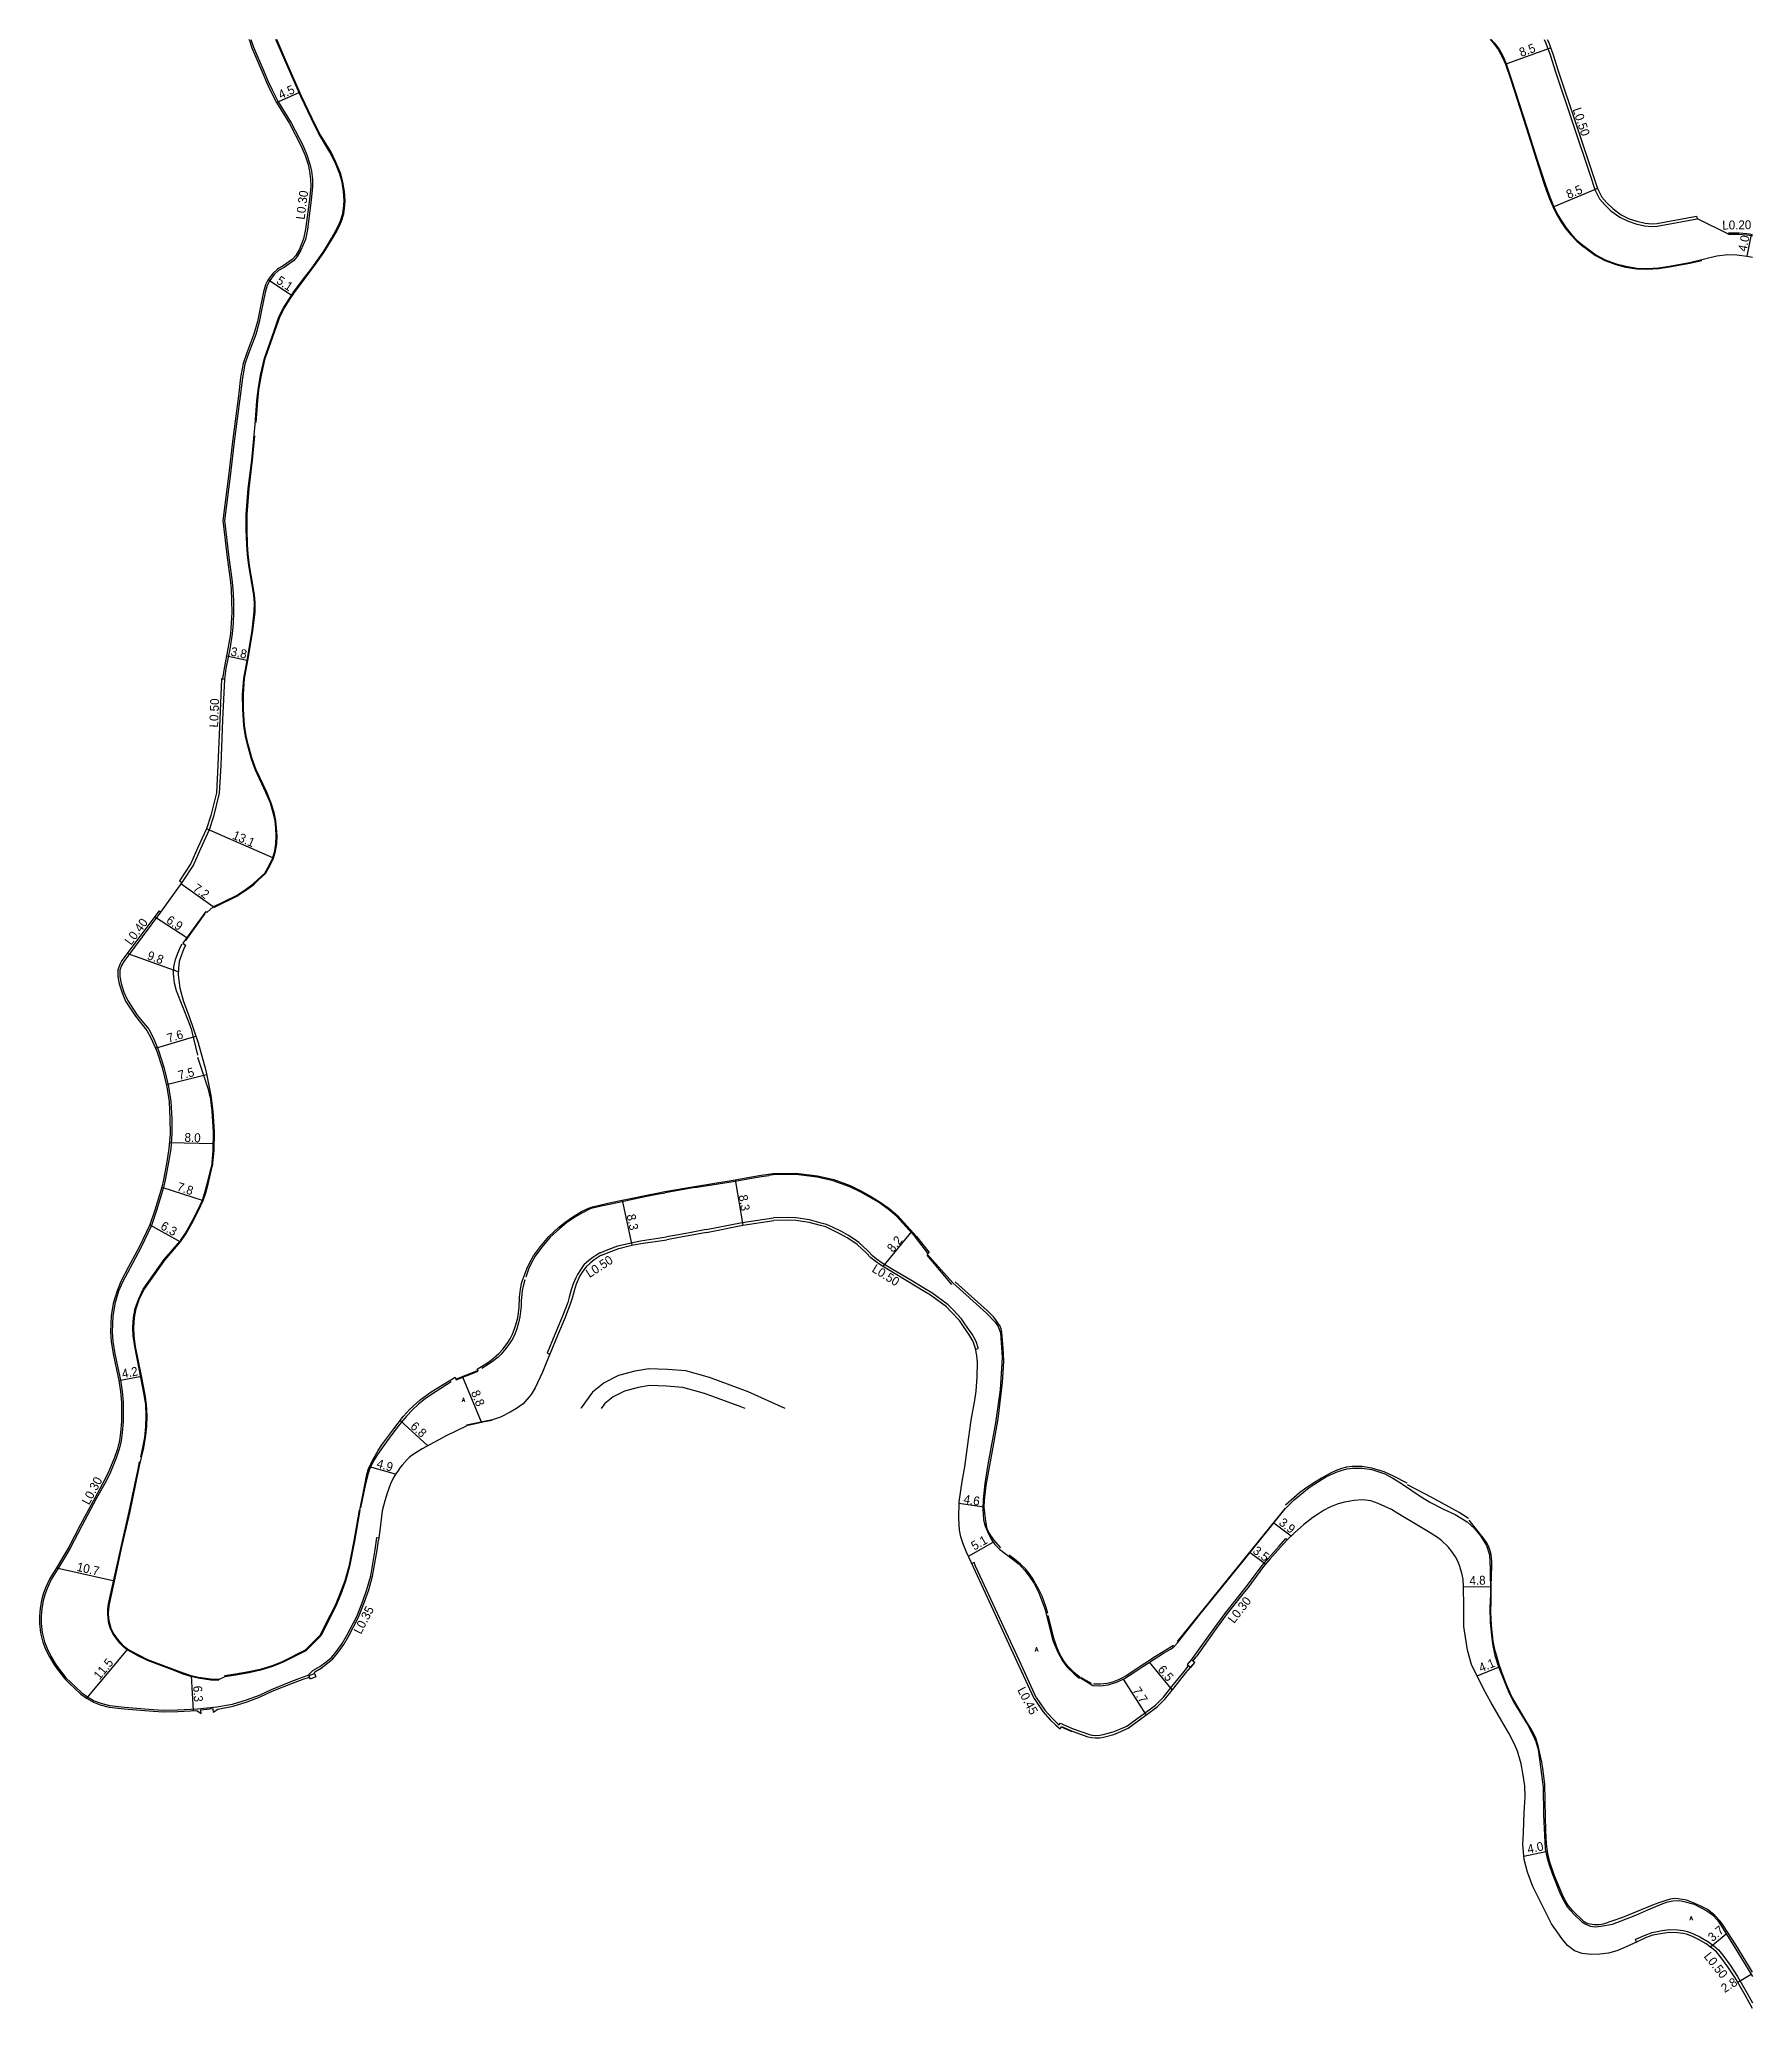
# Model space of a CAD drawing. Header units: metres. Extents: x -25600 to -24000, y -96000 to -93600.
# Drawn here: x -25108.8 to -24800, y -95754.8 to -95400 of the extents above; entities that cross this region are included whole.
import ezdxf

# ---------------------------------------------------------------- set-up
doc = ezdxf.new("R2010")
doc.units = ezdxf.units.M
doc.header["$LTSCALE"] = 2.5
for name, color, linetype in [('側溝・桝', 7, 'Continuous'), ('幅員', 7, 'Continuous'), ('歩道・分離帯・安全施設', 7, 'Continuous'), ('舗装', 7, 'Continuous'), ('道路', 7, 'Continuous')]:
    doc.layers.add(name, color=color, linetype=linetype)
doc.styles.get("Standard").update_dxf_attribs({"font": ''})
doc.styles.add('YOKO_DECO', font='txt.shx', dxfattribs={"bigfont": 'extfont.shx'})
doc.styles.get('Standard').set_extended_font_data('@MS PGothic')

msp = doc.modelspace()

# ---------------------------------------------------------------- texts
at = {"layer": '側溝・桝'}
for s, rotation, p in [('L0.50', 288.4409, (-24832.47, -95412.6)), ('L0.30', 82.4839, (-25061, -95432.54)), ('L0.20', 0.7469, (-24805.47, -95434.26)), ('L0.50', 87.6498, (-25076.59, -95524)), ('L0.40', 53.2319, (-25092.26, -95563.31)), ('L0.50', 33, (-25009.63, -95623.18)), ('L0.50', 328, (-24958.87, -95621.92)), ('L0.30', 61.984, (-25099.83, -95664.15)), ('L0.35', 62.502, (-25050.84, -95687.45)), ('L0.30', 52.0957, (-24893.47, -95685.5)), ('L0.45', 297.7206, (-24932.58, -95697.36)), ('L0.50', 308.4428, (-24808.88, -95745.4))]:
    msp.add_text(s, height=1.6, rotation=rotation, dxfattribs=at).set_placement(p)
at = {"layer": '幅員'}
for s, rotation, p in [('8.5', 20.1341, (-24841.71, -95403.18)), ('4.5', 23.8707, (-25065.28, -95410.79)), ('8.5', 22.6681, (-24833.19, -95428.76)), ('4.0', 78.5671, (-24801.11, -95438.33)), ('5.1', 326.353, (-25066.21, -95443.83)), ('3.8', 348.397, (-25074.42, -95511)), ('13.1', 336.4318, (-25074.12, -95543.95)), ('7.2', 324.5254, (-25081.25, -95553.27)), ('6.9', 326.787, (-25086.06, -95559.06)), ('9.8', 340.263, (-25089.49, -95565.68)), ('7.6', 16.642, (-25085.5, -95580.76)), ('7.5', 13.9376, (-25083.56, -95587.44)), ('8.0', 358.6251, (-25082.64, -95598.62)), ('7.8', 341.9356, (-25084.12, -95607.36)), ('8.3', 280, (-24982.78, -95608.3)), ('8.3', 282, (-25002.96, -95611.83)), ('6.3', 330.8979, (-25087.09, -95614.25)), ('8.2', 51, (-24954.93, -95618.65)), ('4.2', 11.2081, (-25093.76, -95641.23)), ('8.8', 292.404, (-25031.04, -95643.77)), ('6.8', 317.8377, (-25042.04, -95650.06)), ('4.9', 344.1714, (-25048.13, -95657.26)), ('4.6', 351, (-24942.3, -95663.73)), ('3.9', 322, (-24885.52, -95667.49)), ('5.1', 29, (-24940.29, -95672.27)), ('3.5', 324, (-24890.22, -95672.61)), ('10.7', 347.455, (-25102.16, -95675.9)), ('4.8', 1, (-24851.02, -95678.44)), ('11.5', 50.026, (-25097.95, -95695.65)), ('6.5', 309.868, (-24907.32, -95693.75)), ('4.1', 22, (-24848.97, -95694.21)), ('6.3', 273.5193, (-25081.07, -95696.66)), ('7.7', 302.2949, (-24911.84, -95697.47)), ('4.0', 12, (-24840.43, -95726.86)), ('3.7', 40, (-24807.22, -95742.81)), ('2.8', 32, (-24805.06, -95751.99))]:
    msp.add_text(s, height=1.6, rotation=rotation, dxfattribs=at).set_placement(p)
at = {"layer": '舗装', "style": 'YOKO_DECO'}
for p in [(-25032.64, -95645.46, 631.93), (-24929.33, -95690.43, 623.4), (-24811.34, -95738.85, 616.17)]:
    msp.add_text('A', height=0.75, dxfattribs=at).set_placement(p)

# ---------------------------------------------------------------- linework, layer by layer
at = {"layer": '側溝・桝', "flags": 128}
for points in [[(-25070.68, -95400), (-25070.2, -95401.38), (-25068.16, -95406.16), (-25067.62, -95407.48), (-25066.89, -95408.98), (-25065.75, -95411.24), (-25063.41, -95415.01), (-25061.29, -95419.08), (-25060.56, -95420.81), (-25060.03, -95422.46), (-25059.76, -95423.76), (-25059.58, -95425.16), (-25059.55, -95426.54), (-25059.78, -95428.88), (-25060.48, -95434.23), (-25060.85, -95436.03), (-25061.64, -95437.97), (-25062.32, -95439.14), (-25063.01, -95439.89), (-25064.68, -95441.07), (-25065.66, -95441.64), (-25066.45, -95442.37), (-25067.25, -95443.43), (-25067.73, -95444.37), (-25068.08, -95445.59), (-25068.8, -95449.1), (-25069.19, -95450.92), (-25069.8, -95453.19), (-25071.1, -95456.59), (-25071.73, -95458.49), (-25072.2, -95460.99), (-25072.6, -95464.27), (-25073.67, -95472.46), (-25074.34, -95478.23), (-25075.41, -95486.68), (-25074.62, -95493.33), (-25074.08, -95497.26), (-25073.91, -95498.97), (-25073.81, -95501.1), (-25073.78, -95503.25), (-25073.88, -95505.18), (-25074.03, -95507.11), (-25074.48, -95509.87), (-25075.19, -95513.36), (-25075.45, -95515.24)], [(-24837.59, -95400), (-24837.28, -95400.66), (-24836.51, -95402.77), (-24835.53, -95405.82), (-24832.42, -95415.14), (-24829.35, -95424.3), (-24828.45, -95427.06), (-24827.57, -95428.72), (-24826.64, -95429.79), (-24825.53, -95430.86), (-24823.95, -95432.03), (-24822.44, -95432.78), (-24821.03, -95433.26), (-24819.46, -95433.62), (-24818.17, -95433.73), (-24817.19, -95433.66), (-24810, -95432.34)], [(-24810.01, -95432.27), (-24810, -95432.34)], [(-24804.28, -95435.11), (-24802.46, -95435.07), (-24801.09, -95435.2), (-24800.63, -95435.26), (-24800, -95435.39)], [(-25075.45, -95515.24), (-25075.77, -95522.57), (-25076.11, -95530.77), (-25076.37, -95535.8), (-25077.42, -95540), (-25078.21, -95542.41), (-25079.73, -95545.82), (-25081.02, -95548.73), (-25083.14, -95551.9)], [(-25075.77, -95515.23), (-25075.45, -95515.24)], [(-25086.97, -95557.27), (-25093.59, -95566.13), (-25093.96, -95566.82), (-25094.28, -95567.68), (-25094.27, -95568.81), (-25094.04, -95570.08), (-25093.54, -95571.66), (-25092.9, -95573.09), (-25091.16, -95575.78), (-25089.07, -95578.35), (-25088.28, -95579.84), (-25087.33, -95582.15), (-25086.33, -95585.16), (-25085.49, -95588.66), (-25085.09, -95591.37), (-25084.94, -95594.47), (-25084.92, -95597.19), (-25085.12, -95599.85), (-25085.49, -95602.3), (-25086.11, -95605.53), (-25086.41, -95606.86), (-25087.66, -95611.01), (-25088.56, -95613.67)], [(-24988.62, -95614.42), (-24982.09, -95613.16), (-24976.47, -95612.32)], [(-24940.05, -95635.97), (-24939.58, -95635.87), (-24939.6, -95635.74), (-24939.9, -95634.79), (-24940.11, -95634.24), (-24940.69, -95633.29), (-24941.14, -95632.59), (-24941.97, -95631.42), (-24942.59, -95630.48), (-24944.1, -95628.89), (-24945, -95627.97), (-24947.93, -95625.82), (-24949.25, -95625.06), (-24951.74, -95623.56), (-24954.88, -95621.65), (-24956.87, -95620.45), (-24957.88, -95619.75), (-24958.6, -95619.16), (-24959.45, -95618.28), (-24961.1, -95616.75), (-24961.92, -95616.16), (-24962.96, -95615.48), (-24964.19, -95614.8), (-24965.86, -95613.99), (-24966.9, -95613.5), (-24967.86, -95613.25), (-24969.98, -95612.68), (-24972.42, -95612.34), (-24973.87, -95612.26), (-24976.47, -95612.32)], [(-25088.56, -95613.67), (-25090.5, -95617.72), (-25092.42, -95621.3), (-25093.83, -95623.89), (-25094.5, -95625.55), (-25095.16, -95627.82), (-25095.54, -95630), (-25095.64, -95632.82), (-25095.52, -95634.57), (-25095.18, -95636.79), (-25094.17, -95641.57), (-25093.87, -95643.55), (-25093.7, -95645.56), (-25093.67, -95649.02), (-25093.84, -95651.07), (-25094.04, -95652.48), (-25094.42, -95653.99), (-25094.93, -95655.61), (-25095.99, -95658.11), (-25096.76, -95659.73), (-25098.49, -95662.82), (-25101.14, -95667.81), (-25103.22, -95671.8), (-25104.09, -95673.28), (-25105.43, -95675.53), (-25106.65, -95677.45), (-25107.39, -95679.07), (-25107.83, -95680.23), (-25108.1, -95681.3), (-25108.36, -95682.67), (-25108.48, -95684.06), (-25108.48, -95685.41), (-25108.29, -95687), (-25107.88, -95688.69), (-25107.39, -95689.91), (-25106.7, -95691.27), (-25105.74, -95692.88), (-25103.99, -95695.17), (-25103.14, -95696), (-25102.25, -95696.8), (-25101.13, -95697.89), (-25100.14, -95698.59), (-25098.89, -95699.31), (-25097.72, -95699.77), (-25096.15, -95700.15), (-25093.47, -95700.48), (-25088.27, -95700.87), (-25086.38, -95700.99), (-25083.87, -95700.96), (-25080.3, -95700.74)], [(-25007.73, -95618.64), (-25006.3, -95618.02), (-25004.51, -95617.38), (-25002.14, -95616.79), (-25000.45, -95616.46), (-24995.76, -95615.76)], [(-24988.61, -95614.42), (-24991.59, -95615), (-24993.6, -95615.36), (-24995.76, -95615.76)], [(-25007.73, -95618.64), (-25007.84, -95618.7), (-25008.48, -95619.09), (-25009.05, -95619.48), (-25009.76, -95620.02), (-25010.63, -95620.79), (-25011.24, -95621.66), (-25011.77, -95622.5), (-25012.11, -95623.12), (-25012.56, -95624.21), (-25012.92, -95625.28), (-25013.28, -95626.62), (-25013.52, -95627.55), (-25014.5, -95630.05), (-25015.86, -95633.33), (-25017.26, -95636.68), (-25016.79, -95636.88)], [(-25080.3, -95700.74), (-25076.79, -95700.41), (-25073.96, -95699.93), (-25071.47, -95699.17), (-25069.11, -95698.28), (-25066.94, -95697.29), (-25063.29, -95695.8), (-25061.34, -95695.06), (-25060.33, -95694.71), (-25059.49, -95693.89), (-25058.21, -95693.16), (-25057.07, -95692.3), (-25056.16, -95691.52), (-25055.32, -95690.52), (-25054.19, -95689.01), (-25053.3, -95687.42), (-25051.59, -95684.13), (-25050.49, -95681.38), (-25049.75, -95679.26), (-25049.06, -95676.79), (-25048.24, -95672.14), (-25047.99, -95669.89), (-25047.62, -95669.95)], [(-24901.11, -95691.95), (-24900.94, -95691.71), (-24896.92, -95686.14), (-24894.96, -95683.43), (-24892.34, -95680.18), (-24891.26, -95678.79), (-24889.05, -95675.82), (-24888.38, -95674.95), (-24887.23, -95673.62), (-24885.34, -95671.44), (-24884.14, -95670.08), (-24883.91, -95670.3)], [(-24929.11, -95698.7), (-24932.16, -95692.1), (-24940.04, -95675.06), (-24940.33, -95674.4), (-24940.75, -95674.58)], [(-24929.11, -95698.7), (-24927.56, -95700.99), (-24926.27, -95702.46), (-24925.29, -95703.39), (-24924.96, -95703.66), (-24924.81, -95703.36), (-24922.47, -95704.37), (-24919.69, -95705.35), (-24919.1, -95705.49), (-24918.41, -95705.56), (-24917.68, -95705.53), (-24917.08, -95705.41), (-24915.28, -95704.94), (-24914.06, -95704.46), (-24912.77, -95703.89), (-24907.6, -95700.08), (-24906.21, -95698.64), (-24904.67, -95696.74), (-24902.48, -95694.02), (-24901.65, -95693.05), (-24901.63, -95693.02)], [(-24820.92, -95742.79), (-24821.13, -95742.33), (-24821.03, -95742.28), (-24819.37, -95741.52), (-24818.11, -95741.05), (-24816.32, -95740.73), (-24814.99, -95740.54), (-24813.49, -95740.61), (-24812.52, -95740.73), (-24811.74, -95740.88), (-24810.65, -95741.31), (-24809.49, -95741.85), (-24808.09, -95742.7), (-24807.01, -95743.46), (-24806.15, -95744.19), (-24805.2, -95745.36), (-24804.06, -95746.96), (-24802.72, -95748.97), (-24800.9, -95752.13), (-24800, -95753.74)]]:
    msp.add_lwpolyline(points, dxfattribs=at)
for points in [[(-25060.19, -95694.78), (-25059.18, -95694.41), (-25058.95, -95695.03), (-25059.96, -95695.4)], [(-24901.16, -95691.91), (-24901.9, -95692.78), (-24901.28, -95693.32), (-24900.53, -95692.45)]]:
    msp.add_lwpolyline(points, close=True, dxfattribs=at)
at = {"layer": '幅員', "flags": 128}
for points in [[(-24844.4, -95404.43), (-24836.43, -95401.51)], [(-25066.03, -95411.4), (-25061.96, -95409.59)], [(-24827.98, -95426.86), (-24835.84, -95430.14)], [(-24801, -95439.05), (-24800.21, -95435.13)], [(-25067.52, -95443.26), (-25063.32, -95446.06)], [(-25071.36, -95511.89), (-25075.06, -95511.13)], [(-25066.73, -95547.44), (-25078.69, -95542.22)], [(-25077.44, -95556.3), (-25083.3, -95552.12)], [(-25082.23, -95561.86), (-25088.03, -95558.06)], [(-25083.75, -95568.01), (-25092.99, -95564.69)], [(-25087.86, -95581.73), (-25080.59, -95579.56)], [(-25085.9, -95588.28), (-25078.64, -95586.48)], [(-25077.33, -95599), (-25085.35, -95598.81)], [(-24983.41, -95605.48), (-24982, -95613.66)], [(-25086.71, -95606.78), (-25079.27, -95609.21)], [(-25003.76, -95609.14), (-25002.03, -95617.26)], [(-25088.85, -95613.55), (-25083.34, -95616.62)], [(-24951.56, -95614.71), (-24956.77, -95621.07)], [(-25094.47, -95641.62), (-25090.4, -95640.82)], [(-25029.12, -95649.1), (-25032.45, -95641.02)], [(-25038.75, -95653.38), (-25043.77, -95648.83)], [(-25044.6, -95658.52), (-25049.3, -95657.19)], [(-24938.48, -95664.45), (-24943.05, -95663.75)], [(-24886.27, -95667.23), (-24883.19, -95669.63)], [(-24941.34, -95673.26), (-24936.88, -95670.74)], [(-24890.59, -95672.6), (-24887.75, -95674.7)], [(-25105.7, -95675.37), (-25095.23, -95677.7)], [(-24852.13, -95678.78), (-24847.28, -95678.74)], [(-25092.89, -95690.01), (-25100.31, -95698.85)], [(-24908.77, -95692.39), (-24904.6, -95697.38)], [(-24849.64, -95694.82), (-24845.8, -95693.24)], [(-25081.44, -95694.8), (-25081.05, -95701.1)], [(-24913.43, -95695.42), (-24909.33, -95701.91)], [(-24841.22, -95727.3), (-24837.28, -95726.48)], [(-24807.62, -95743.66), (-24804.78, -95741.28)], [(-24802.69, -95750.04), (-24800.28, -95748.55)]]:
    msp.add_lwpolyline(points, dxfattribs=at)
at = {"layer": '歩道・分離帯・安全施設', "flags": 128}
for points in [[(-25069.7, -95469.03), (-25069.44, -95465.13), (-25069.22, -95463.13), (-25068.77, -95460.51), (-25068.09, -95457.48), (-25066.32, -95452.54), (-25065.46, -95450.03), (-25064.67, -95448.46), (-25063.72, -95446.93), (-25062.82, -95445.58), (-25061.08, -95443.24), (-25060.15, -95442.07), (-25059.24, -95440.87), (-25057.54, -95438.39), (-25056.73, -95437.13), (-25055.94, -95435.85), (-25055.2, -95434.53), (-25054.53, -95433.18), (-25054.36, -95432.78), (-25053.94, -95431.4), (-25053.75, -95429.94), (-25053.7, -95429.01), (-25053.81, -95427.39), (-25054.09, -95425.71), (-25054.47, -95424.24), (-25055.34, -95422.12), (-25056.28, -95420.22), (-25058.34, -95416.83), (-25059.61, -95414.23), (-25061.52, -95410.21), (-25064.4, -95403.69), (-25065.98, -95400)], [(-24847.31, -95400), (-24847.24, -95400.06), (-24846.72, -95400.69), (-24845.84, -95401.85), (-24845.12, -95403.13), (-24844.54, -95404.48), (-24843.57, -95407.31), (-24840.84, -95415.88), (-24839.01, -95421.59), (-24837.62, -95425.88), (-24837.13, -95427.3), (-24836.59, -95428.71), (-24836.01, -95430.11), (-24835.35, -95431.48), (-24834.58, -95432.79), (-24833.72, -95434.05), (-24832.77, -95435.24), (-24831.7, -95436.34), (-24830.54, -95437.32), (-24830.01, -95437.69), (-24828.35, -95438.94), (-24826.65, -95439.84), (-24824.64, -95440.56), (-24822.91, -95441.02), (-24820.89, -95441.35), (-24819.01, -95441.41), (-24816.96, -95441.28), (-24814.96, -95440.98), (-24811.34, -95440.34), (-24809.17, -95439.81)], [(-25077.35, -95556.43), (-25073.21, -95554.36), (-25071.37, -95553.17), (-25070.13, -95552.24), (-25069.33, -95551.48), (-25068.06, -95550.29), (-25067.22, -95548.91), (-25066.59, -95547.49), (-25066.22, -95546.25), (-25066.01, -95544.92), (-25065.94, -95543.48), (-25066.03, -95542.09), (-25066.15, -95540.76), (-25066.49, -95539.3), (-25067, -95537.58), (-25067.82, -95535.61), (-25069.72, -95531.62), (-25070.43, -95529.64), (-25071.15, -95527.02), (-25071.5, -95525.49), (-25071.8, -95523.58), (-25071.99, -95520.71), (-25072, -95518.04), (-25071.79, -95515.16), (-25071.21, -95511.91), (-25070.31, -95506.53), (-25069.91, -95503.16), (-25069.88, -95501.48), (-25069.99, -95500.13), (-25070.35, -95497.91), (-25070.91, -95494.79), (-25071.15, -95492.77), (-25071.27, -95490.98), (-25071.36, -95488.29), (-25071.34, -95485.58), (-25071, -95480.93), (-25070.36, -95475.8), (-25069.93, -95471.41)], [(-25080.25, -95583.02), (-25081.31, -95578.53), (-25081.81, -95577.16), (-25084.1, -95571.39), (-25084.46, -95570.02), (-25084.63, -95568.36), (-25084.53, -95567.11), (-25084.27, -95565.76), (-25083.85, -95564.6), (-25083.36, -95563.47), (-25083.04, -95562.96)], [(-25078, -95590.51), (-25078.29, -95589.22), (-25080.22, -95583.45)], [(-25083.37, -95616.39), (-25082.46, -95615.07), (-25081.17, -95612.82), (-25080.21, -95610.92), (-25079.41, -95609.15), (-25078.96, -95607.74), (-25078.54, -95606.21), (-25077.79, -95603.07)], [(-24990.66, -95606.86), (-24983.37, -95605.7), (-24980.42, -95605.15), (-24978.66, -95604.85), (-24977.33, -95604.66)], [(-24948.65, -95618.66), (-24950.9, -95615.79), (-24954.33, -95612), (-24955.83, -95610.72), (-24957.55, -95609.51), (-24959.44, -95608.38), (-24960.72, -95607.68), (-24962.74, -95606.71), (-24965.69, -95605.62), (-24968.6, -95604.98), (-24972.44, -95604.5), (-24976.55, -95604.57), (-24977.33, -95604.66)], [(-25009.02, -95610.53), (-25007.54, -95610.16), (-25005.75, -95609.77), (-25003.72, -95609.36), (-25001.59, -95608.9), (-24999.31, -95608.43), (-24997.47, -95608.06), (-24996.01, -95607.78)], [(-24990.66, -95606.86), (-24996.01, -95607.78)], [(-25009.02, -95610.53), (-25009.49, -95610.7), (-25010.91, -95611.38), (-25012.27, -95612.18), (-25013.8, -95613.23), (-25015, -95614.22), (-25016.71, -95615.81), (-25018.22, -95617.58), (-25019.42, -95619.24), (-25020.07, -95620.42), (-25020.61, -95621.53), (-25021.08, -95623.01)], [(-25090.5, -95655.36), (-25090.11, -95653.69), (-25089.77, -95651.9), (-25089.57, -95649.89), (-25089.51, -95647.98), (-25089.6, -95645.97), (-25089.88, -95644.2), (-25090.49, -95641.1), (-25091.6, -95635.49), (-25091.87, -95633.55), (-25091.92, -95632.07), (-25091.81, -95630.27), (-25091.5, -95628.63), (-25090.91, -95627), (-25090.05, -95625.15), (-25086.32, -95619.82), (-25083.5, -95616.56)], [(-24944.32, -95624.35), (-24948.76, -95619.05)], [(-25021.28, -95623.5), (-25021.59, -95624.61), (-25021.76, -95625.42), (-25021.86, -95626.15), (-25021.94, -95627.2), (-25021.96, -95628.22), (-25022.2, -95630.15), (-25022.42, -95631.23), (-25022.74, -95632.28), (-25023.09, -95633.26), (-25023.53, -95634.17), (-25023.93, -95634.79), (-25024.35, -95635.39), (-25024.96, -95636.15), (-25025.62, -95636.94), (-25026.12, -95637.42), (-25026.87, -95638.03), (-25027.7, -95638.63), (-25029.02, -95639.45)], [(-24935.47, -95671.77), (-24936.79, -95670.32), (-24937.66, -95669), (-24937.96, -95668.37), (-24938.1, -95667.71), (-24938.28, -95666.45), (-24938.48, -95664.45), (-24938.46, -95663.15), (-24938.12, -95660.56), (-24936.89, -95653.61), (-24935.98, -95648.53), (-24935.17, -95642), (-24935.03, -95639.21), (-24934.98, -95638.05), (-24935.05, -95635.78), (-24935.29, -95632.92), (-24935.43, -95632.31), (-24935.64, -95631.83), (-24936.03, -95631.21), (-24936.41, -95630.66), (-24936.85, -95630.12), (-24937.35, -95629.58), (-24937.91, -95629.06), (-24943.71, -95623.82)], [(-25029.73, -95639.8), (-25033.69, -95641.38)], [(-25034.54, -95641.85), (-25037.29, -95643.62), (-25039.17, -95644.87), (-25040.47, -95645.91), (-25041.55, -95646.91), (-25042.63, -95648.06), (-25043.82, -95649.47), (-25044.73, -95650.62), (-25045.72, -95652), (-25046.68, -95653.35), (-25047.82, -95654.96), (-25048.42, -95655.88), (-25048.98, -95656.91), (-25049.35, -95657.76), (-25049.67, -95658.78), (-25050.09, -95660.51), (-25050.88, -95664.58)], [(-25027.24, -95648.8), (-25028.83, -95649.15), (-25029.89, -95649.37), (-25030.99, -95649.61), (-25031.59, -95649.75)], [(-25076.42, -95695.65), (-25077.9, -95695.6), (-25080.16, -95695.26), (-25081.48, -95694.95), (-25082.88, -95694.5), (-25084.51, -95693.87), (-25089.27, -95692.06), (-25091.05, -95691.2), (-25092.21, -95690.59), (-25092.98, -95690.13), (-25093.53, -95689.7), (-25094.28, -95688.93), (-25095, -95688), (-25095.55, -95687.22), (-25095.96, -95686.34), (-25096.24, -95685.41), (-25096.39, -95684.44), (-25096.45, -95683.58), (-25096.42, -95682.75), (-25096.32, -95681.86), (-25095.47, -95678.05), (-25093.99, -95671.34), (-25092.6, -95665.2), (-25091.01, -95657.57), (-25090.86, -95656.94), (-25090.71, -95656.27)], [(-24862.25, -95660.14), (-24864.75, -95658.83), (-24866.41, -95658.09), (-24868.64, -95657.4), (-24870.41, -95657.12), (-24872.2, -95657.11), (-24873.21, -95657.24), (-24874.1, -95657.49), (-24875.07, -95657.84), (-24876.07, -95658.31), (-24877.69, -95659.2), (-24879.44, -95660.32), (-24880.52, -95661.01), (-24881.64, -95661.86), (-24884.22, -95664.09)], [(-24851.19, -95666.46), (-24852.92, -95665.4), (-24857.81, -95662.72), (-24862.18, -95660.39)], [(-25051.15, -95664.95), (-25052.12, -95670.52), (-25053.04, -95675.11), (-25053.76, -95677.73), (-25054.61, -95680.06), (-25055.47, -95682.18), (-25057.19, -95685.54), (-25058.15, -95687.49), (-25060.86, -95690.18), (-25065.04, -95692.31), (-25066.84, -95693.01), (-25068.99, -95693.66), (-25071.01, -95694.11), (-25073.41, -95694.55), (-25075.4, -95694.84)], [(-24884.28, -95664.61), (-24894.78, -95677.56), (-24903.71, -95688.63)], [(-24847.06, -95677.79), (-24847, -95674.14), (-24847.15, -95672.98), (-24847.34, -95672.15), (-24847.6, -95671.47), (-24847.93, -95670.87), (-24848.56, -95669.94), (-24851.06, -95666.77)], [(-24927.04, -95683.59), (-24927.32, -95682.52), (-24928.04, -95680.5), (-24928.64, -95679.26), (-24929.17, -95678.28), (-24929.78, -95677.23), (-24930.39, -95676.37), (-24931.08, -95675.56), (-24931.93, -95674.73), (-24933.02, -95673.8), (-24933.99, -95673.09)], [(-24800, -95748.19), (-24800.54, -95747.31), (-24803.05, -95743.27), (-24805.25, -95739.85), (-24805.8, -95739.09), (-24806.82, -95737.98), (-24807.57, -95737.37), (-24808.13, -95736.95), (-24809.34, -95736.32), (-24810.39, -95735.83), (-24811.15, -95735.53), (-24811.92, -95735.27), (-24812.66, -95735.11), (-24813.4, -95735), (-24814.11, -95734.97), (-24814.78, -95735.04), (-24815.47, -95735.22), (-24816.71, -95735.67), (-24817.73, -95736.04), (-24823.47, -95738.35), (-24826.94, -95739.56), (-24827.65, -95739.68), (-24828.58, -95739.7), (-24829.62, -95739.5), (-24830.44, -95739.11), (-24832.44, -95737.08), (-24833.33, -95736.06), (-24833.9, -95735.07), (-24834.28, -95734.3), (-24835.68, -95730.83), (-24836.54, -95728.38), (-24836.92, -95726.84), (-24837.1, -95725.57), (-24837.19, -95724.19), (-24837.29, -95722.47), (-24837.35, -95720.41), (-24837.37, -95717.14), (-24837.44, -95714.42), (-24837.79, -95711.46), (-24838, -95710.38), (-24838.66, -95707.43), (-24839.09, -95706.07), (-24839.53, -95705.05), (-24839.95, -95704.34), (-24840.88, -95702.9), (-24843.44, -95698.49), (-24843.78, -95697.79), (-24844.4, -95696.28), (-24845.21, -95694.17), (-24845.73, -95692.63), (-24846.13, -95691.28), (-24846.45, -95690.06), (-24846.74, -95688.56), (-24846.91, -95687.46), (-24847.03, -95686.36), (-24847.14, -95684.69), (-24847.16, -95683.21), (-24847.15, -95681.37), (-24847.1, -95678)], [(-24921.25, -95695.07), (-24921.88, -95694.56), (-24922.67, -95693.85), (-24923.46, -95693.01), (-24924.08, -95692.22), (-24924.65, -95691.33), (-24925.12, -95690.38), (-24925.49, -95689.48), (-24925.89, -95688.21), (-24926.94, -95683.93)], [(-24904.36, -95689.33), (-24907.64, -95691.36), (-24911.27, -95693.76), (-24912.81, -95694.77), (-24914.15, -95695.47), (-24914.75, -95695.71), (-24915.4, -95695.97), (-24916.32, -95696.2), (-24917.56, -95696.35), (-24918.8, -95696.34)], [(-24919.16, -95696.23), (-24921.07, -95695.13)], [(-24924.62, -95704.01), (-24922.69, -95704.84)]]:
    msp.add_lwpolyline(points, dxfattribs=at)
at = {"layer": '歩道・分離帯・安全施設'}
for points in [[(-25082.38, -95562.33), (-25078.88, -95557.48)], [(-25078, -95590.51), (-25077.68, -95593.08), (-25077.44, -95596.82), (-25077.5, -95600.18), (-25077.79, -95603.07)]]:
    msp.add_lwpolyline(points, dxfattribs=at)
at = {"layer": '道路', "flags": 128}
for points in [[(-25071.02, -95400), (-25071, -95400.05), (-25070.5, -95401.5), (-25068.45, -95406.28), (-25067.91, -95407.61), (-25067.18, -95409.13), (-25066.03, -95411.4), (-25063.69, -95415.17), (-25061.58, -95419.22), (-25060.86, -95420.92), (-25060.34, -95422.54), (-25060.08, -95423.82), (-25059.9, -95425.19), (-25059.86, -95426.53), (-25060.09, -95428.84), (-25060.8, -95434.17), (-25061.16, -95435.94), (-25061.93, -95437.82), (-25062.58, -95438.95), (-25063.22, -95439.65), (-25064.86, -95440.8), (-25065.85, -95441.39), (-25066.69, -95442.15), (-25067.52, -95443.26), (-25068.03, -95444.25), (-25068.39, -95445.51), (-25069.11, -95449.03), (-25069.5, -95450.84), (-25070.11, -95453.09), (-25071.4, -95456.49), (-25072.04, -95458.41), (-25072.51, -95460.94), (-25072.92, -95464.23), (-25073.98, -95472.42), (-25074.65, -95478.19), (-25075.73, -95486.68), (-25074.93, -95493.37), (-25074.39, -95497.29), (-25074.23, -95498.99), (-25074.13, -95501.11), (-25074.1, -95503.25), (-25074.2, -95505.16), (-25074.34, -95507.08), (-25074.79, -95509.82), (-25075.51, -95513.3), (-25075.77, -95515.23), (-25075.97, -95515.21), (-25076.28, -95522.55), (-25076.62, -95530.75), (-25076.88, -95535.72), (-25077.91, -95539.85), (-25078.69, -95542.22), (-25080.2, -95545.61), (-25081.47, -95548.47), (-25083.55, -95551.61)], [(-25078.79, -95557.1), (-25078.59, -95557.32), (-25077.44, -95556.3), (-25073.28, -95554.23), (-25071.45, -95553.04), (-25070.23, -95552.13), (-25069.43, -95551.37), (-25068.18, -95550.2), (-25067.36, -95548.84), (-25066.73, -95547.44), (-25066.36, -95546.21), (-25066.16, -95544.91), (-25066.09, -95543.48), (-25066.18, -95542.1), (-25066.29, -95540.79), (-25066.63, -95539.34), (-25067.14, -95537.63), (-25067.96, -95535.67), (-25069.86, -95531.68), (-25070.57, -95529.68), (-25071.29, -95527.06), (-25071.65, -95525.51), (-25071.95, -95523.6), (-25072.14, -95520.71), (-25072.15, -95518.04), (-25071.93, -95515.14), (-25071.36, -95511.89), (-25070.45, -95506.51), (-25070.06, -95503.15), (-25070.03, -95501.49), (-25070.14, -95500.15), (-25070.49, -95497.94), (-25071.06, -95494.81), (-25071.3, -95492.79), (-25071.42, -95490.99), (-25071.51, -95488.29), (-25071.49, -95485.57), (-25071.15, -95480.92), (-25070.51, -95475.78), (-25069.87, -95469.31), (-25069.59, -95465.11), (-25069.37, -95463.11), (-25068.92, -95460.48), (-25068.24, -95457.44), (-25066.47, -95452.49), (-25065.6, -95449.97), (-25064.8, -95448.39), (-25063.85, -95446.85), (-25062.94, -95445.5), (-25061.2, -95443.15), (-25060.26, -95441.98), (-25059.36, -95440.79), (-25057.66, -95438.31), (-25056.86, -95437.05), (-25056.07, -95435.77), (-25055.33, -95434.46), (-25054.67, -95433.12), (-25054.5, -95432.72), (-25054.09, -95431.37), (-25053.9, -95429.93), (-25053.85, -95429.01), (-25053.96, -95427.41), (-25054.24, -95425.74), (-25054.61, -95424.28), (-25055.47, -95422.18), (-25056.41, -95420.29), (-25058.47, -95416.9), (-25059.74, -95414.3), (-25061.65, -95410.27), (-25064.54, -95403.75), (-25066.14, -95400)], [(-24847.1, -95400), (-24846.61, -95400.6), (-24845.71, -95401.77), (-24844.99, -95403.07), (-24844.4, -95404.43), (-24843.43, -95407.26), (-24840.69, -95415.83), (-24838.87, -95421.55), (-24837.47, -95425.83), (-24836.99, -95427.25), (-24836.45, -95428.66), (-24835.87, -95430.05), (-24835.22, -95431.41), (-24834.45, -95432.71), (-24833.6, -95433.96), (-24832.66, -95435.14), (-24831.6, -95436.23), (-24830.44, -95437.2), (-24829.92, -95437.57), (-24828.27, -95438.82), (-24826.59, -95439.7), (-24824.6, -95440.42), (-24822.88, -95440.87), (-24820.88, -95441.2), (-24819.01, -95441.26), (-24816.97, -95441.13), (-24814.99, -95440.83), (-24811.37, -95440.19), (-24806.47, -95439), (-24804.44, -95438.78), (-24802.84, -95438.81), (-24801, -95439.05), (-24800, -95439.26)], [(-24837.02, -95400), (-24836.81, -95400.47), (-24836.03, -95402.61), (-24835.04, -95405.67), (-24831.94, -95414.98), (-24828.86, -95424.14), (-24827.98, -95426.86), (-24827.15, -95428.42), (-24826.27, -95429.44), (-24825.2, -95430.47), (-24823.68, -95431.59), (-24822.25, -95432.31), (-24820.89, -95432.77), (-24819.38, -95433.12), (-24818.17, -95433.21), (-24817.25, -95433.15), (-24810.11, -95431.84), (-24810.01, -95432.27), (-24804.28, -95435.11), (-24804.3, -95434.88), (-24802.45, -95434.86), (-24801.07, -95435), (-24800.59, -95435.06), (-24800, -95435.18)], [(-25051.01, -95664.97), (-25051.97, -95670.55), (-25052.89, -95675.15), (-25053.61, -95677.78), (-25054.47, -95680.12), (-25055.34, -95682.25), (-25057.06, -95685.6), (-25058.02, -95687.58), (-25060.77, -95690.31), (-25064.98, -95692.44), (-25066.79, -95693.15), (-25068.96, -95693.8), (-25070.98, -95694.26), (-25073.38, -95694.7), (-25075.36, -95694.99), (-25076.38, -95695.5), (-25077.89, -95695.45), (-25080.14, -95695.11), (-25081.44, -95694.8), (-25082.83, -95694.36), (-25084.46, -95693.73), (-25089.21, -95691.92), (-25090.98, -95691.07), (-25092.13, -95690.46), (-25092.89, -95690.01), (-25093.43, -95689.59), (-25094.17, -95688.83), (-25094.88, -95687.91), (-25095.42, -95687.15), (-25095.82, -95686.29), (-25096.1, -95685.38), (-25096.24, -95684.42), (-25096.3, -95683.58), (-25096.27, -95682.76), (-25096.17, -95681.89), (-25095.32, -95678.09), (-25093.85, -95671.37), (-25092.45, -95665.23), (-25090.86, -95657.6), (-25090.71, -95656.97), (-25089.97, -95653.72), (-25089.63, -95651.92), (-25089.42, -95649.9), (-25089.36, -95647.98), (-25089.45, -95645.96), (-25089.73, -95644.18), (-25090.34, -95641.07), (-25091.46, -95635.47), (-25091.72, -95633.54), (-25091.77, -95632.07), (-25091.66, -95630.29), (-25091.35, -95628.67), (-25090.77, -95627.05), (-25089.92, -95625.22), (-25086.2, -95619.92), (-25083.34, -95616.62), (-25082.33, -95615.15), (-25081.04, -95612.89), (-25080.08, -95610.99), (-25079.27, -95609.21), (-25078.81, -95607.78), (-25078.39, -95606.25), (-25077.64, -95603.09)], [(-24990.69, -95606.64), (-24983.41, -95605.48), (-24980.46, -95604.93), (-24978.7, -95604.62), (-24977.35, -95604.44)], [(-24977.35, -95604.44), (-24976.59, -95604.35), (-24972.44, -95604.28), (-24968.57, -95604.76), (-24965.62, -95605.42), (-24962.63, -95606.51), (-24960.6, -95607.49), (-24959.3, -95608.2), (-24957.4, -95609.34), (-24955.66, -95610.56), (-24954.13, -95611.87), (-24950.68, -95615.68), (-24948.42, -95618.56), (-24948.75, -95618.85), (-24944.14, -95624.01), (-24938.09, -95629.46), (-24936.54, -95631.08), (-24935.99, -95631.86), (-24935.56, -95633.02), (-24935.27, -95637.48), (-24935.59, -95643.31), (-24936.44, -95649.24), (-24937.82, -95656.75), (-24938.39, -95660.15), (-24938.71, -95663.08), (-24938.74, -95664.79), (-24938.63, -95666.7), (-24938.31, -95667.89), (-24937.93, -95668.84), (-24937.25, -95670.19), (-24936.6, -95671.16), (-24935.74, -95672.01), (-24932.22, -95674.72), (-24931.2, -95675.82), (-24930.4, -95676.86), (-24929.51, -95678.16), (-24928.66, -95679.87), (-24927.54, -95682.73), (-24926.11, -95688.43)], [(-25086.71, -95606.78), (-25087.96, -95610.91), (-25088.85, -95613.55), (-25090.77, -95617.58), (-25092.7, -95621.15), (-25094.11, -95623.76), (-25094.79, -95625.45), (-25095.47, -95627.75), (-25095.85, -95629.97), (-25095.95, -95632.83), (-25095.83, -95634.6), (-25095.49, -95636.84), (-25094.47, -95641.62), (-25094.18, -95643.59), (-25094.01, -95645.57), (-25093.98, -95649.01), (-25094.14, -95651.03), (-25094.35, -95652.42), (-25094.72, -95653.91), (-25095.22, -95655.5), (-25096.28, -95657.98), (-25097.03, -95659.58), (-25098.76, -95662.67), (-25101.42, -95667.66), (-25103.5, -95671.65), (-25104.36, -95673.12), (-25105.7, -95675.37), (-25106.92, -95677.3), (-25107.68, -95678.95), (-25108.13, -95680.14), (-25108.4, -95681.23), (-25108.67, -95682.62), (-25108.79, -95684.05), (-25108.79, -95685.42), (-25108.6, -95687.06), (-25108.18, -95688.78), (-25107.68, -95690.04), (-25106.97, -95691.42), (-25106, -95693.05), (-25104.22, -95695.38), (-25103.35, -95696.23), (-25102.46, -95697.03), (-25101.33, -95698.13), (-25100.31, -95698.85), (-25099.03, -95699.59), (-25097.81, -95700.07), (-25096.21, -95700.45), (-25093.5, -95700.79), (-25088.29, -95701.18), (-25086.39, -95701.3), (-25083.86, -95701.27), (-25080.39, -95701.06), (-25079.6, -95701.62), (-25079.7, -95700.97), (-25077.54, -95700.69), (-25077.46, -95701.35), (-25076.63, -95700.85), (-25073.87, -95700.28), (-25071.36, -95699.5), (-25068.97, -95698.61), (-25066.8, -95697.61), (-25063.16, -95696.13), (-25061.23, -95695.4), (-25060.08, -95695.05), (-25060.19, -95694.78), (-25059.18, -95694.41), (-25059.16, -95694.11), (-25058.02, -95693.46), (-25056.84, -95692.57), (-25055.91, -95691.77), (-25055.05, -95690.73), (-25053.9, -95689.2), (-25053, -95687.59), (-25051.27, -95684.27), (-25050.16, -95681.51), (-25049.41, -95679.36), (-25048.72, -95676.87), (-25047.89, -95672.19), (-25047.69, -95670.38)], [(-25009.09, -95610.32), (-25007.59, -95609.94), (-25005.79, -95609.55), (-25003.76, -95609.14), (-25001.64, -95608.68), (-24999.36, -95608.21), (-24997.51, -95607.84), (-24996.06, -95607.56)], [(-24996.06, -95607.56), (-24990.69, -95606.64)], [(-25033.64, -95641.5), (-25029.73, -95639.91), (-25029.86, -95639.6), (-25027.85, -95638.29), (-25026.93, -95637.61), (-25026, -95636.77), (-25025.23, -95635.98), (-25024.46, -95634.97), (-25023.92, -95634.09), (-25023.49, -95633.24), (-25023.15, -95632.31), (-25022.89, -95631.57), (-25022.57, -95630.33), (-25022.34, -95628.47), (-25022.24, -95626.61), (-25022.07, -95625.17), (-25021.82, -95623.91), (-25020.92, -95621.51), (-25020.36, -95620.37), (-25019.7, -95619.17), (-25018.48, -95617.48), (-25016.95, -95615.69), (-25015.22, -95614.08), (-25014.01, -95613.07), (-25012.46, -95612.01), (-25011.07, -95611.19), (-25009.63, -95610.5), (-25009.09, -95610.32)], [(-24988.52, -95614.93), (-24982, -95613.66), (-24976.43, -95612.8)], [(-24929.5, -95698.93), (-24929.51, -95698.93), (-24932.57, -95692.29), (-24940.45, -95675.24), (-24941.66, -95672.53), (-24942.31, -95671.03), (-24942.71, -95669.79), (-24942.94, -95668.56), (-24943.05, -95666.47), (-24943.01, -95663.48), (-24942.45, -95659.82), (-24941.99, -95657.19), (-24941.49, -95653.57), (-24940.83, -95648.75), (-24940.21, -95645.14), (-24939.97, -95643.51), (-24939.74, -95640.96), (-24939.71, -95638.35), (-24939.81, -95637.1), (-24940.07, -95635.87), (-24940.35, -95634.95), (-24940.54, -95634.45), (-24941.09, -95633.54), (-24941.54, -95632.86), (-24942.37, -95631.69), (-24942.97, -95630.78), (-24944.45, -95629.23), (-24945.32, -95628.34), (-24948.19, -95626.22), (-24949.49, -95625.48), (-24951.99, -95623.98), (-24955.13, -95622.06), (-24957.14, -95620.86), (-24958.17, -95620.14), (-24958.93, -95619.52), (-24959.79, -95618.62), (-24961.41, -95617.13), (-24962.2, -95616.56), (-24963.21, -95615.89), (-24964.41, -95615.23), (-24966.07, -95614.43), (-24967.06, -95613.96), (-24967.99, -95613.71), (-24970.07, -95613.15), (-24972.46, -95612.82), (-24973.87, -95612.74), (-24976.43, -95612.8)], [(-25007.5, -95619.06), (-25006.12, -95618.47), (-25004.37, -95617.84), (-25002.03, -95617.26), (-25000.37, -95616.93), (-24995.67, -95616.26)], [(-24988.52, -95614.93), (-24991.5, -95615.51), (-24993.51, -95615.87), (-24995.67, -95616.26)], [(-25007.5, -95619.06), (-25007.7, -95619.16), (-25008.26, -95619.52), (-25008.81, -95619.9), (-25009.51, -95620.46), (-25010.24, -95621.15), (-25010.82, -95621.92), (-25011.36, -95622.77), (-25011.68, -95623.41), (-25012.06, -95624.28), (-25012.42, -95625.49), (-25012.78, -95626.76), (-25013.04, -95627.71), (-25014.03, -95630.24), (-25015.39, -95633.53), (-25016.79, -95636.88), (-25017.49, -95638.64), (-25018.1, -95640.14), (-25019.42, -95642.93), (-25020.17, -95644.14), (-25021.57, -95645.83), (-25022.78, -95646.65), (-25023.96, -95647.35), (-25025.69, -95648.2), (-25027.1, -95648.69), (-25028.91, -95649.06)], [(-25049.44, -95657.48), (-25048.52, -95655.58), (-25047.73, -95654.22), (-25047.04, -95653.18), (-25044.93, -95650.32), (-25043.15, -95648.03), (-25042.08, -95646.83), (-25040.18, -95645.09), (-25038.2, -95643.68), (-25033.83, -95641), (-25033.64, -95641.5)], [(-24974.35, -95646.69), (-24981.06, -95643.63), (-24988.01, -95641.08), (-24992.27, -95639.89), (-24995.59, -95639.62), (-24998.94, -95639.54), (-25001.48, -95639.91), (-25004.42, -95640.73), (-25006.97, -95642.01), (-25009.09, -95643.7), (-25011.13, -95646.54), (-25011.18, -95646.69)], [(-24981.58, -95646.69), (-24982.19, -95646.41), (-24988.93, -95643.94), (-24992.8, -95642.85), (-24995.74, -95642.62), (-24998.76, -95642.54), (-25000.85, -95642.85), (-25003.33, -95643.55), (-25005.35, -95644.55), (-25006.9, -95645.79), (-25007.55, -95646.69)], [(-25028.91, -95649.06), (-25031.79, -95649.64), (-25031.75, -95649.81), (-25035.48, -95651.59), (-25039.79, -95653.95), (-25041.58, -95655.06), (-25042.14, -95655.47), (-25042.51, -95655.84), (-25043.38, -95656.87)], [(-25051.01, -95664.97), (-25050.63, -95662.85), (-25049.75, -95658.58), (-25049.44, -95657.48)], [(-25043.38, -95656.87), (-25043.74, -95657.31), (-25044.2, -95657.97), (-25044.6, -95658.52), (-25045.02, -95659.2), (-25045.48, -95660.23), (-25046.1, -95661.9), (-25046.54, -95663.29), (-25047.03, -95665.1), (-25047.41, -95668.64), (-25047.69, -95670.38)], [(-24800, -95754.78), (-24801.35, -95752.38), (-24803.16, -95749.24), (-24804.48, -95747.25), (-24805.61, -95745.67), (-24806.52, -95744.55), (-24807.33, -95743.86), (-24808.37, -95743.13), (-24809.73, -95742.3), (-24810.85, -95741.78), (-24811.89, -95741.37), (-24812.6, -95741.23), (-24813.53, -95741.12), (-24814.97, -95741.06), (-24816.24, -95741.23), (-24817.98, -95741.55), (-24819.17, -95741.99), (-24820.82, -95742.75), (-24822.81, -95743.65), (-24824.48, -95744.38), (-24825.98, -95744.76), (-24827.54, -95744.94), (-24829.1, -95745), (-24830.72, -95744.84), (-24832.13, -95744.35), (-24833.34, -95743.43), (-24834.36, -95742.14), (-24836.25, -95739.49), (-24839.59, -95732.79), (-24840.58, -95730.22), (-24841.17, -95727.91), (-24841.42, -95725.22), (-24841.3, -95723.07), (-24841.17, -95719.49), (-24840.98, -95716.61), (-24841.06, -95714.64), (-24841.39, -95712.38), (-24841.71, -95710.65), (-24842.35, -95708.42), (-24842.89, -95707.13), (-24843.94, -95705.18), (-24845.2, -95703), (-24847.17, -95699.55), (-24848.48, -95697.14), (-24850.64, -95692.81), (-24851.4, -95690.19), (-24852.07, -95685.96), (-24852.05, -95682.32), (-24852.13, -95678.78), (-24852.2, -95677.43), (-24852.41, -95676.31), (-24852.84, -95674.95), (-24853.19, -95674.07), (-24853.54, -95673.4), (-24854.2, -95672.43), (-24854.9, -95671.6), (-24856.04, -95670.53), (-24856.64, -95670.03), (-24858.09, -95669.08), (-24859.94, -95667.97), (-24863.96, -95665.59), (-24865.09, -95664.88), (-24867.52, -95663.76), (-24868.79, -95663.28), (-24870.33, -95663.14), (-24871.83, -95663.24), (-24873.54, -95663.56), (-24874.68, -95663.86), (-24876.19, -95664.46), (-24877.32, -95665.01), (-24878.25, -95665.61), (-24879.25, -95666.3), (-24880.87, -95667.58), (-24882.56, -95669.05), (-24883.91, -95670.3), (-24885.11, -95671.65), (-24886.99, -95673.83), (-24888.14, -95675.15), (-24888.8, -95676.01), (-24891.01, -95678.98), (-24892.1, -95680.38), (-24894.71, -95683.62), (-24896.66, -95686.32), (-24900.32, -95691.39)], [(-24926.11, -95688.43), (-24925.22, -95690.55), (-24924.4, -95692.14), (-24923.59, -95693.22), (-24922.31, -95694.45), (-24921.45, -95695.18), (-24921.15, -95695.19), (-24918.92, -95696.57)], [(-24918.92, -95696.57), (-24917.56, -95696.62), (-24916.14, -95696.43), (-24914.46, -95695.91), (-24913.24, -95695.32), (-24911.51, -95694.22), (-24909.93, -95693.12), (-24906.16, -95690.73), (-24904.82, -95689.94), (-24904.19, -95689.47), (-24903.65, -95688.89)], [(-24929.51, -95698.92), (-24927.92, -95701.26), (-24926.6, -95702.77), (-24925.58, -95703.73), (-24924.8, -95704.37), (-24924.59, -95703.94), (-24922.64, -95704.79), (-24919.82, -95705.79), (-24919.18, -95705.94), (-24918.42, -95706.01), (-24917.63, -95705.99), (-24916.97, -95705.85), (-24915.14, -95705.37), (-24913.88, -95704.88), (-24912.54, -95704.28), (-24907.3, -95700.42), (-24905.87, -95698.94), (-24904.32, -95697.03), (-24902.13, -95694.31), (-24901.31, -95693.35), (-24900.53, -95692.45), (-24900.87, -95692.16), (-24900.32, -95691.39)]]:
    msp.add_lwpolyline(points, dxfattribs=at)
at = {"layer": '道路'}
for points in [[(-25083.55, -95551.61), (-25083.14, -95551.9), (-25086.97, -95557.27), (-25087.27, -95557.05), (-25093.91, -95565.93), (-25094.3, -95566.67), (-25094.65, -95567.61), (-25094.65, -95568.84), (-25094.41, -95570.17), (-25093.89, -95571.8), (-25093.24, -95573.27), (-25091.47, -95576), (-25089.39, -95578.56), (-25088.61, -95580.02)], [(-25078.79, -95557.1), (-25082.94, -95562.85), (-25082.44, -95563.21), (-25082.81, -95563.98), (-25083.2, -95564.93), (-25083.57, -95566.12), (-25083.74, -95567.4), (-25083.75, -95568.52), (-25083.47, -95570.96), (-25082.82, -95573.35), (-25081.8, -95576.03), (-25080.16, -95580.81), (-25078.78, -95585.79), (-25077.88, -95590.25), (-25077.53, -95593.07), (-25077.29, -95596.82), (-25077.35, -95600.18), (-25077.64, -95603.09)], [(-25088.61, -95580.02), (-25087.62, -95582.26), (-25086.63, -95585.25), (-25085.79, -95588.72), (-25085.4, -95591.4), (-25085.25, -95594.48), (-25085.23, -95597.18), (-25085.43, -95599.81), (-25085.8, -95602.25), (-25086.41, -95605.46), (-25086.71, -95606.78)], [(-24903.65, -95688.89), (-24899.62, -95683.8), (-24891.83, -95674.14), (-24884.31, -95664.8), (-24882.66, -95663.14), (-24879.91, -95660.92), (-24877.57, -95659.38), (-24876.78, -95658.94), (-24874.91, -95658.1), (-24873.97, -95657.76), (-24873.1, -95657.53), (-24872.14, -95657.4), (-24870.39, -95657.41), (-24868.66, -95657.68), (-24866.26, -95658.45), (-24864.83, -95659.19), (-24863.31, -95660.17), (-24859.93, -95662.45), (-24858.15, -95663.51), (-24855.69, -95664.78), (-24853.62, -95665.75), (-24851.44, -95667.09), (-24850.14, -95668.27), (-24849.07, -95669.59), (-24847.98, -95671.35), (-24847.43, -95673.03), (-24847.31, -95675.47), (-24847.27, -95680.14), (-24847.34, -95682.49), (-24847.31, -95685.2), (-24847.09, -95687.52), (-24846.86, -95689.06), (-24846.46, -95691.14), (-24845.81, -95693.22), (-24844.54, -95696.31), (-24843.9, -95697.93), (-24843.09, -95699.49), (-24840.51, -95703.7), (-24839.71, -95705.24), (-24839.1, -95706.63), (-24838.68, -95708.1), (-24838.46, -95709.44), (-24837.74, -95714.87), (-24837.68, -95719.89), (-24837.39, -95725.98), (-24837.09, -95727.41), (-24836.9, -95728.1), (-24836.56, -95729.26), (-24836.03, -95730.72), (-24834.75, -95733.91), (-24834.24, -95734.97), (-24833.43, -95736.46), (-24832.18, -95737.8), (-24830.8, -95739.12), (-24830.08, -95739.59), (-24829.28, -95739.9), (-24828.32, -95740.03), (-24827.35, -95739.93), (-24825.26, -95739.55), (-24821.04, -95737.94), (-24818.9, -95737.01), (-24815.99, -95735.77), (-24815.27, -95735.53), (-24814.4, -95735.38), (-24813.13, -95735.33), (-24812.18, -95735.55), (-24810.52, -95735.96), (-24808.24, -95737.15), (-24807.22, -95737.91), (-24806.34, -95738.86), (-24805.63, -95739.91), (-24803.32, -95743.61), (-24800, -95749)]]:
    msp.add_lwpolyline(points, dxfattribs=at)

msp.set_redraw_order([(e.dxf.handle, doc.entitydb.next_handle()) for e in msp.query("TEXT MTEXT ATTDEF DIMENSION ARC_DIMENSION")])  # texts and dimensions are drawn at this point

doc.saveas('drawing.dxf')
